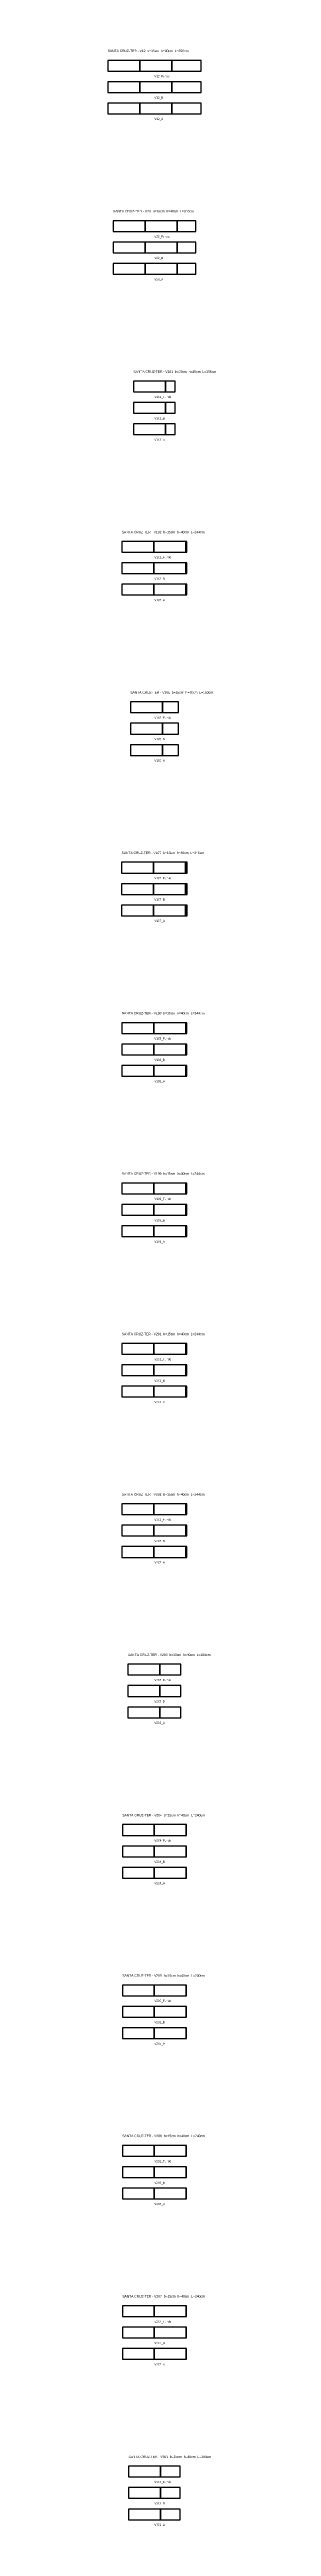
# Model space of a CAD drawing. Header units: metres. Extents: x -175 to 133895, y -9125 to 33642.
# Drawn here: x -175 to 221, y -9125 to 140 of the extents above.
import ezdxf

# ---------------------------------------------------------------- set-up
doc = ezdxf.new("R2010")
doc.units = ezdxf.units.M

msp = doc.modelspace()

# ---------------------------------------------------------------- linework, layer by layer
at = {"layer": 'Paineis'}
for points in [[(-175, 60), (-55, 60), (-55, 100), (-175, 100)], [(-55, 60), (65, 60), (65, 100), (-55, 100)], [(65, 60), (175, 60), (175, 100), (65, 100)], [(-175, -20), (-55, -20), (-55, 20), (-175, 20)], [(-55, -20), (65, -20), (65, 20), (-55, 20)], [(65, -20), (175, -20), (175, 20), (65, 20)], [(-175, -100), (-55, -100), (-55, -60), (-175, -60)], [(-55, -100), (65, -100), (65, -60), (-55, -60)], [(65, -100), (175, -100), (175, -60), (65, -60)], [(-155, -540), (-35, -540), (-35, -500), (-155, -500)], [(-35, -540), (85, -540), (85, -500), (-35, -500)], [(85, -540), (155, -540), (155, -500), (85, -500)], [(-155, -620), (-35, -620), (-35, -580), (-155, -580)], [(-35, -620), (85, -620), (85, -580), (-35, -580)], [(85, -620), (155, -620), (155, -580), (85, -580)], [(-155, -700), (-35, -700), (-35, -660), (-155, -660)], [(-35, -700), (85, -700), (85, -660), (-35, -660)], [(85, -700), (155, -700), (155, -660), (85, -660)], [(-78.25, -1140), (41.75, -1140), (41.75, -1100), (-78.25, -1100)], [(41.75, -1140), (78.25, -1140), (78.25, -1100), (41.75, -1100)], [(-78.25, -1220), (41.75, -1220), (41.75, -1180), (-78.25, -1180)], [(41.75, -1220), (78.25, -1220), (78.25, -1180), (41.75, -1180)], [(-78.25, -1300), (41.75, -1300), (41.75, -1260), (-78.25, -1260)], [(41.75, -1300), (78.25, -1300), (78.25, -1260), (41.75, -1260)], [(-122, -1740), (-2, -1740), (-2, -1700), (-122, -1700)], [(-2, -1740), (118, -1740), (118, -1700), (-2, -1700)], [(118, -1740), (122, -1740), (122, -1700), (118, -1700)], [(-122, -1820), (-2, -1820), (-2, -1780), (-122, -1780)], [(-2, -1820), (118, -1820), (118, -1780), (-2, -1780)], [(118, -1820), (122, -1820), (122, -1780), (118, -1780)], [(-122, -1900), (-2, -1900), (-2, -1860), (-122, -1860)], [(-2, -1900), (118, -1900), (118, -1860), (-2, -1860)], [(118, -1900), (122, -1900), (122, -1860), (118, -1860)], [(-90, -2340), (30, -2340), (30, -2300), (-90, -2300)], [(30, -2340), (90, -2340), (90, -2300), (30, -2300)], [(-90, -2420), (30, -2420), (30, -2380), (-90, -2380)], [(30, -2420), (90, -2420), (90, -2380), (30, -2380)], [(-90, -2500), (30, -2500), (30, -2460), (-90, -2460)], [(30, -2500), (90, -2500), (90, -2460), (30, -2460)], [(-123, -2940), (-3, -2940), (-3, -2900), (-123, -2900)], [(-3, -2940), (117, -2940), (117, -2900), (-3, -2900)], [(117, -2940), (123, -2940), (123, -2900), (117, -2900)], [(-123, -3020), (-3, -3020), (-3, -2980), (-123, -2980)], [(-3, -3020), (117, -3020), (117, -2980), (-3, -2980)], [(117, -3020), (123, -3020), (123, -2980), (117, -2980)], [(-123, -3100), (-3, -3100), (-3, -3060), (-123, -3060)], [(-3, -3100), (117, -3100), (117, -3060), (-3, -3060)], [(117, -3100), (123, -3100), (123, -3060), (117, -3060)], [(-122, -3540), (-2, -3540), (-2, -3500), (-122, -3500)], [(-2, -3540), (118, -3540), (118, -3500), (-2, -3500)], [(118, -3540), (122, -3540), (122, -3500), (118, -3500)], [(-122, -3620), (-2, -3620), (-2, -3580), (-122, -3580)], [(-2, -3620), (118, -3620), (118, -3580), (-2, -3580)], [(118, -3620), (122, -3620), (122, -3580), (118, -3580)], [(-122, -3700), (-2, -3700), (-2, -3660), (-122, -3660)], [(-2, -3700), (118, -3700), (118, -3660), (-2, -3660)], [(118, -3700), (122, -3700), (122, -3660), (118, -3660)], [(-122, -4140), (-2, -4140), (-2, -4100), (-122, -4100)], [(-2, -4140), (118, -4140), (118, -4100), (-2, -4100)], [(118, -4140), (122, -4140), (122, -4100), (118, -4100)], [(-122, -4220), (-2, -4220), (-2, -4180), (-122, -4180)], [(-122, -4300), (-2, -4300), (-2, -4260), (-122, -4260)], [(-2, -4220), (118, -4220), (118, -4180), (-2, -4180)], [(-2, -4300), (118, -4300), (118, -4260), (-2, -4260)], [(118, -4220), (122, -4220), (122, -4180), (118, -4180)], [(118, -4300), (122, -4300), (122, -4260), (118, -4260)], [(-122, -4740), (-2, -4740), (-2, -4700), (-122, -4700)], [(-2, -4740), (118, -4740), (118, -4700), (-2, -4700)], [(118, -4740), (122, -4740), (122, -4700), (118, -4700)], [(-122, -4820), (-2, -4820), (-2, -4780), (-122, -4780)], [(-2, -4820), (118, -4820), (118, -4780), (-2, -4780)], [(118, -4820), (122, -4820), (122, -4780), (118, -4780)], [(-122, -4900), (-2, -4900), (-2, -4860), (-122, -4860)], [(-2, -4900), (118, -4900), (118, -4860), (-2, -4860)], [(118, -4900), (122, -4900), (122, -4860), (118, -4860)], [(-122, -5340), (-2, -5340), (-2, -5300), (-122, -5300)], [(-2, -5340), (118, -5340), (118, -5300), (-2, -5300)], [(118, -5340), (122, -5340), (122, -5300), (118, -5300)], [(-122, -5420), (-2, -5420), (-2, -5380), (-122, -5380)], [(-122, -5500), (-2, -5500), (-2, -5460), (-122, -5460)], [(-2, -5420), (118, -5420), (118, -5380), (-2, -5380)], [(-2, -5500), (118, -5500), (118, -5460), (-2, -5460)], [(118, -5420), (122, -5420), (122, -5380), (118, -5380)], [(118, -5500), (122, -5500), (122, -5460), (118, -5460)], [(-99.25, -5940), (20.75, -5940), (20.75, -5900), (-99.25, -5900)], [(20.75, -5940), (99.25, -5940), (99.25, -5900), (20.75, -5900)], [(-99.25, -6020), (20.75, -6020), (20.75, -5980), (-99.25, -5980)], [(20.75, -6020), (99.25, -6020), (99.25, -5980), (20.75, -5980)], [(-99.25, -6100), (20.75, -6100), (20.75, -6060), (-99.25, -6060)], [(20.75, -6100), (99.25, -6100), (99.25, -6060), (20.75, -6060)], [(-120.25, -6540), (-0.25, -6540), (-0.25, -6500), (-120.25, -6500)], [(-0.25, -6540), (119.75, -6540), (119.75, -6500), (-0.25, -6500)], [(119.75, -6540), (120.25, -6540), (120.25, -6500), (119.75, -6500)], [(-120.25, -6620), (-0.25, -6620), (-0.25, -6580), (-120.25, -6580)], [(-120.25, -6700), (-0.25, -6700), (-0.25, -6660), (-120.25, -6660)], [(-0.25, -6620), (119.75, -6620), (119.75, -6580), (-0.25, -6580)], [(-0.25, -6700), (119.75, -6700), (119.75, -6660), (-0.25, -6660)], [(119.75, -6620), (120.25, -6620), (120.25, -6580), (119.75, -6580)], [(119.75, -6700), (120.25, -6700), (120.25, -6660), (119.75, -6660)], [(-120.25, -7140), (-0.25, -7140), (-0.25, -7100), (-120.25, -7100)], [(-0.25, -7140), (119.75, -7140), (119.75, -7100), (-0.25, -7100)], [(119.75, -7140), (120.25, -7140), (120.25, -7100), (119.75, -7100)], [(-120.25, -7220), (-0.25, -7220), (-0.25, -7180), (-120.25, -7180)], [(-0.25, -7220), (119.75, -7220), (119.75, -7180), (-0.25, -7180)], [(119.75, -7220), (120.25, -7220), (120.25, -7180), (119.75, -7180)], [(-120.25, -7300), (-0.25, -7300), (-0.25, -7260), (-120.25, -7260)], [(-0.25, -7300), (119.75, -7300), (119.75, -7260), (-0.25, -7260)], [(119.75, -7300), (120.25, -7300), (120.25, -7260), (119.75, -7260)], [(-120.25, -7740), (-0.25, -7740), (-0.25, -7700), (-120.25, -7700)], [(-120.25, -7820), (-0.25, -7820), (-0.25, -7780), (-120.25, -7780)], [(-0.25, -7740), (119.75, -7740), (119.75, -7700), (-0.25, -7700)], [(-0.25, -7820), (119.75, -7820), (119.75, -7780), (-0.25, -7780)], [(119.75, -7740), (120.25, -7740), (120.25, -7700), (119.75, -7700)], [(119.75, -7820), (120.25, -7820), (120.25, -7780), (119.75, -7780)], [(-120.25, -7900), (-0.25, -7900), (-0.25, -7860), (-120.25, -7860)], [(-0.25, -7900), (119.75, -7900), (119.75, -7860), (-0.25, -7860)], [(119.75, -7900), (120.25, -7900), (120.25, -7860), (119.75, -7860)], [(-120.25, -8340), (-0.25, -8340), (-0.25, -8300), (-120.25, -8300)], [(-0.25, -8340), (119.75, -8340), (119.75, -8300), (-0.25, -8300)], [(119.75, -8340), (120.25, -8340), (120.25, -8300), (119.75, -8300)], [(-120.25, -8420), (-0.25, -8420), (-0.25, -8380), (-120.25, -8380)], [(-0.25, -8420), (119.75, -8420), (119.75, -8380), (-0.25, -8380)], [(119.75, -8420), (120.25, -8420), (120.25, -8380), (119.75, -8380)], [(-120.25, -8500), (-0.25, -8500), (-0.25, -8460), (-120.25, -8460)], [(-0.25, -8500), (119.75, -8500), (119.75, -8460), (-0.25, -8460)], [(119.75, -8500), (120.25, -8500), (120.25, -8460), (119.75, -8460)], [(-97, -8940), (23, -8940), (23, -8900), (-97, -8900)], [(-97, -9020), (23, -9020), (23, -8980), (-97, -8980)], [(23, -8940), (97, -8940), (97, -8900), (23, -8900)], [(23, -9020), (97, -9020), (97, -8980), (23, -8980)], [(-97, -9100), (23, -9100), (23, -9060), (-97, -9060)], [(23, -9100), (97, -9100), (97, -9060), (23, -9060)]]:
    msp.add_lwpolyline(points, close=True, dxfattribs=at)

# ---------------------------------------------------------------- texts
at = {"layer": 'NOMENCLATURA', "char_height": 9, "attachment_point": 1}
for s, insert in [('SANTA CRUZ-TER - V12  b=15cm  h=40cm  L=350cm', (-175, 140)), ('SANTA CRUZ-TER - V28  b=15cm  h=40cm  L=310cm', (-155, -460)), ('SANTA CRUZ-TER - V101  b=15cm  h=40cm  L=156cm', (-78.25, -1060)), ('SANTA CRUZ-TER - V102  b=15cm  h=40cm  L=244cm', (-122, -1660)), ('SANTA CRUZ-TER - V105  b=15cm  h=40cm  L=180cm', (-90, -2260)), ('SANTA CRUZ-TER - V107  b=15cm  h=40cm  L=246cm', (-123, -2860)), ('SANTA CRUZ-TER - V108  b=15cm  h=40cm  L=244cm', (-122, -3460)), ('SANTA CRUZ-TER - V109  b=15cm  h=40cm  L=244cm', (-122, -4060)), ('SANTA CRUZ-TER - V201  b=15cm  h=40cm  L=244cm', (-122, -4660)), ('SANTA CRUZ-TER - V202  b=15cm  h=40cm  L=244cm', (-122, -5260)), ('SANTA CRUZ-TER - V203  b=15cm  h=40cm  L=198cm', (-99.25, -5860)), ('SANTA CRUZ-TER - V204  b=15cm  h=40cm  L=240cm', (-120.25, -6460)), ('SANTA CRUZ-TER - V205  b=15cm  h=40cm  L=240cm', (-120.25, -7060)), ('SANTA CRUZ-TER - V206  b=15cm  h=40cm  L=240cm', (-120.25, -7660)), ('SANTA CRUZ-TER - V207  b=15cm  h=40cm  L=240cm', (-120.25, -8260)), ('SANTA CRUZ-TER - V301  b=15cm  h=40cm  L=194cm', (-97, -8860))]:
    msp.add_mtext(s, dxfattribs=dict(at, insert=insert))
at = {"layer": 'Texto Secao', "char_height": 8, "attachment_point": 1}
for s, insert in [('V12_Fundo', (0, 45)), ('V12_B', (0, -35)), ('V12_A', (0, -115)), ('V28_Fundo', (0, -555)), ('V28_B', (0, -635)), ('V28_A', (0, -715)), ('V101_Fundo', (0, -1155)), ('V101_B', (0, -1235)), ('V101_A', (0, -1315)), ('V102_Fundo', (0, -1755)), ('V102_B', (0, -1835)), ('V102_A', (0, -1915)), ('V105_Fundo', (0, -2355)), ('V105_B', (0, -2435)), ('V105_A', (0, -2515)), ('V107_Fundo', (0, -2955)), ('V107_B', (0, -3035)), ('V107_A', (0, -3115)), ('V108_Fundo', (0, -3555)), ('V108_B', (0, -3635)), ('V108_A', (0, -3715)), ('V109_Fundo', (0, -4155)), ('V109_B', (0, -4235)), ('V109_A', (0, -4315)), ('V201_Fundo', (0, -4755)), ('V201_B', (0, -4835)), ('V201_A', (0, -4915)), ('V202_Fundo', (0, -5355)), ('V202_B', (0, -5435)), ('V202_A', (0, -5515)), ('V203_Fundo', (0, -5955)), ('V203_B', (0, -6035)), ('V203_A', (0, -6115)), ('V204_Fundo', (0, -6555)), ('V204_B', (0, -6635)), ('V204_A', (0, -6715)), ('V205_Fundo', (0, -7155)), ('V205_B', (0, -7235)), ('V205_A', (0, -7315)), ('V206_Fundo', (0, -7755)), ('V206_B', (0, -7835)), ('V206_A', (0, -7915)), ('V207_Fundo', (0, -8355)), ('V207_B', (0, -8435)), ('V207_A', (0, -8515)), ('V301_Fundo', (0, -8955)), ('V301_B', (0, -9035)), ('V301_A', (0, -9115))]:
    msp.add_mtext(s, dxfattribs=dict(at, insert=insert))

doc.saveas('drawing.dxf')
